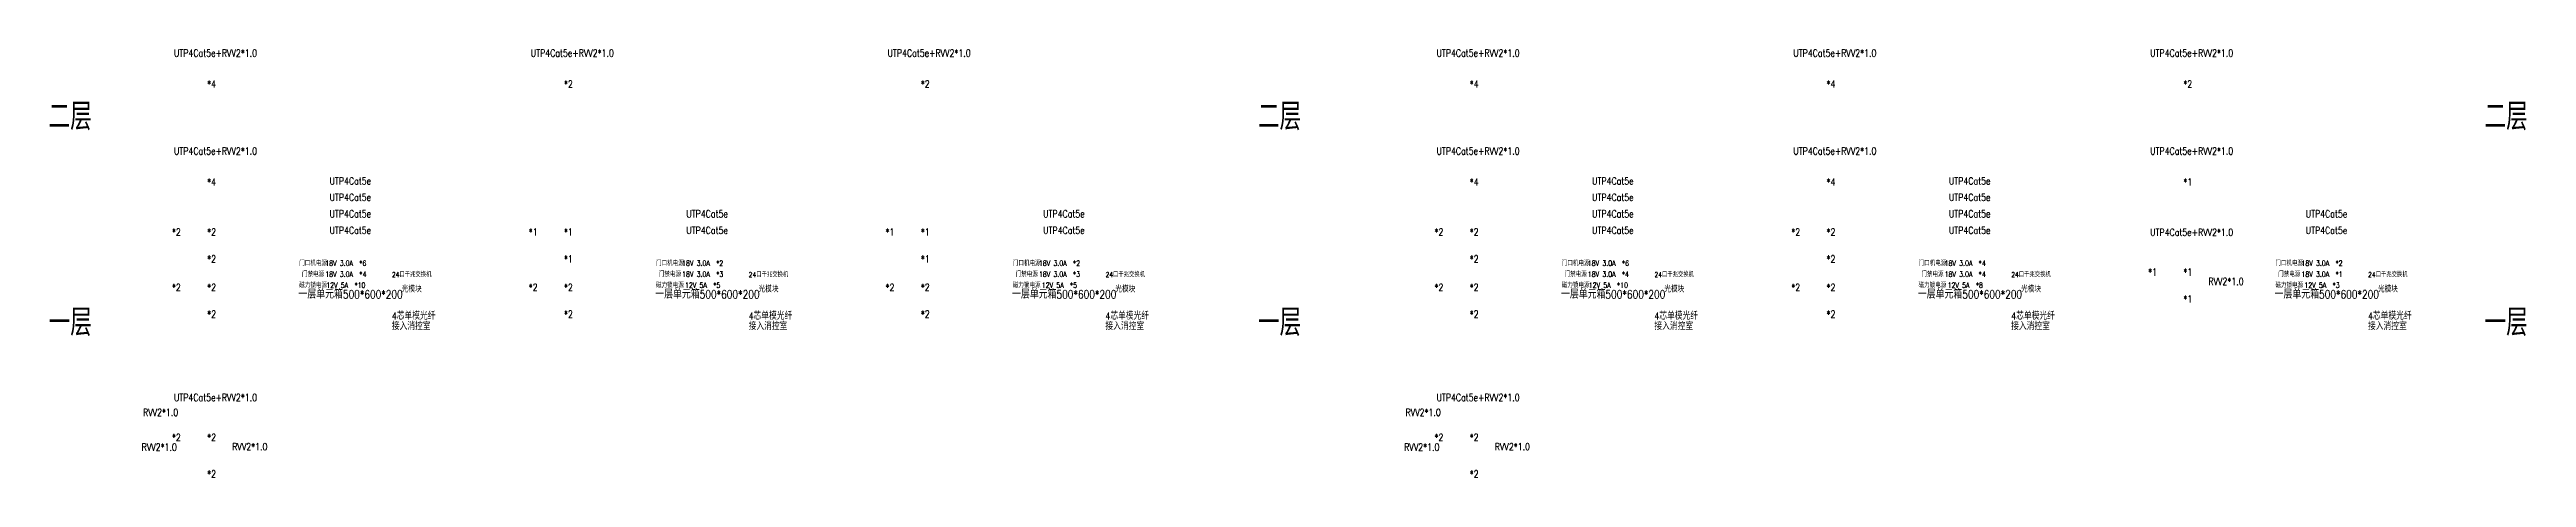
# Model space of a CAD drawing. Extents: x 2114868 to 5528286, y 1846921 to 2016792.
# Drawn here: x 2840738 to 2894884, y 1862915 to 1872275 of the extents above; entities that cross this region are included whole.
import ezdxf
from ezdxf.enums import TextEntityAlignment as Align

# ---------------------------------------------------------------- set-up
doc = ezdxf.new("R2010")
doc.units = 0
doc.header["$LTSCALE"] = 1000
doc.header["$MEASUREMENT"] = 0
doc.layers.add('T-EQUP-LIST-PLAN', color=3, linetype='Continuous')
doc.layers.add('智能化', color=7, linetype='Continuous')
doc.styles.add('_TEL_DIM', font='SIMPLEX', dxfattribs={"width": 0.8, "height": 3.5, "bigfont": 'HZTXT'})

msp = doc.modelspace()

# ---------------------------------------------------------------- texts
at = {"layer": 'T-EQUP-LIST-PLAN', "style": '_TEL_DIM', "width": 0.8}
for s, p in [('二层', (2841189, 1870819)), ('二层', (2867627, 1870819)), ('二层', (2894439, 1870819)), ('一层', (2841189, 1866319)), ('一层', (2867627, 1866319)), ('一层', (2894439, 1866319))]:
    msp.add_text(s, height=590, dxfattribs=at).set_placement(p, align=Align.MIDDLE)
at = {"layer": '智能化', "color": 120, "style": '_TEL_DIM', "width": 0.8}
for s, height, p in [('UTP4Cat5e+RVV2*1.0', 156.79, (2843457, 1872118)), ('UTP4Cat5e+RVV2*1.0', 156.79, (2851257, 1872118)), ('UTP4Cat5e+RVV2*1.0', 156.79, (2859057, 1872118)), ('UTP4Cat5e+RVV2*1.0', 156.79, (2871057, 1872118)), ('UTP4Cat5e+RVV2*1.0', 156.79, (2878857, 1872118)), ('UTP4Cat5e+RVV2*1.0', 156.79, (2886657, 1872118)), ('UTP4Cat5e+RVV2*1.0', 156.79, (2843457, 1869975)), ('UTP4Cat5e+RVV2*1.0', 156.79, (2871057, 1869975)), ('UTP4Cat5e+RVV2*1.0', 156.79, (2878857, 1869975)), ('UTP4Cat5e+RVV2*1.0', 156.79, (2886657, 1869975)), ('UTP4Cat5e', 156.8, (2846858, 1869321)), ('UTP4Cat5e', 156.8, (2874458, 1869321)), ('UTP4Cat5e', 156.8, (2882258, 1869321)), ('UTP4Cat5e', 156.8, (2846858, 1868962)), ('UTP4Cat5e', 156.8, (2846858, 1868603)), ('UTP4Cat5e', 156.8, (2854658, 1868603)), ('UTP4Cat5e', 156.8, (2862458, 1868603)), ('UTP4Cat5e', 156.8, (2874458, 1868962)), ('UTP4Cat5e', 156.8, (2874458, 1868603)), ('UTP4Cat5e', 156.8, (2882258, 1868962)), ('UTP4Cat5e', 156.8, (2882258, 1868603)), ('UTP4Cat5e', 156.8, (2890058, 1868603)), ('UTP4Cat5e', 156.8, (2846858, 1868243)), ('UTP4Cat5e', 156.8, (2854658, 1868243)), ('UTP4Cat5e', 156.8, (2862458, 1868243)), ('UTP4Cat5e', 156.8, (2874458, 1868243)), ('UTP4Cat5e', 156.8, (2882258, 1868243)), ('UTP4Cat5e+RVV2*1.0', 156.79, (2886657, 1868198)), ('UTP4Cat5e', 156.8, (2890058, 1868243)), ('RVV2*1.0', 156.8, (2887932, 1867124)), ('4芯单模光纤', 156.8, (2848220, 1866368)), ('4芯单模光纤', 156.8, (2856020, 1866368)), ('4芯单模光纤', 156.8, (2863820, 1866368)), ('4芯单模光纤', 156.8, (2875820, 1866368)), ('4芯单模光纤', 156.8, (2883620, 1866368)), ('4芯单模光纤', 156.8, (2891420, 1866368)), ('接入消控室', 156.8, (2848220, 1866143)), ('接入消控室', 156.8, (2856020, 1866143)), ('接入消控室', 156.8, (2863820, 1866143)), ('接入消控室', 156.8, (2875820, 1866143)), ('接入消控室', 156.8, (2883620, 1866143)), ('接入消控室', 156.8, (2891420, 1866143)), ('RVV2*1.0', 156.8, (2842782, 1864260)), ('UTP4Cat5e+RVV2*1.0', 156.79, (2843457, 1864586)), ('RVV2*1.0', 156.8, (2870382, 1864260)), ('UTP4Cat5e+RVV2*1.0', 156.79, (2871057, 1864586)), ('RVV2*1.0', 156.8, (2842752, 1863501)), ('RVV2*1.0', 156.8, (2844732, 1863512)), ('RVV2*1.0', 156.8, (2870352, 1863501)), ('RVV2*1.0', 156.8, (2872332, 1863512))]:
    msp.add_text(s, height=height, dxfattribs=at).set_placement(p)
at = {"layer": '智能化', "color": 3, "style": '_TEL_DIM', "width": 0.8}
for s, p in [('*4', (2844184, 1871442)), ('*2', (2851984, 1871442)), ('*2', (2859784, 1871442)), ('*4', (2871784, 1871442)), ('*4', (2879584, 1871442)), ('*2', (2887384, 1871442)), ('*4', (2844184, 1869299)), ('*4', (2871784, 1869299)), ('*4', (2879584, 1869299)), ('*1', (2887384, 1869299)), ('*2', (2843414, 1868205)), ('*2', (2844184, 1868205)), ('*1', (2851214, 1868205)), ('*1', (2851984, 1868205)), ('*1', (2859014, 1868205)), ('*1', (2859784, 1868205)), ('*2', (2871014, 1868205)), ('*2', (2871784, 1868205)), ('*2', (2878814, 1868205)), ('*2', (2879584, 1868205)), ('*2', (2844184, 1867617)), ('*1', (2851984, 1867617)), ('*1', (2859784, 1867617)), ('*2', (2871784, 1867617)), ('*2', (2879584, 1867617)), ('*2', (2843414, 1866997)), ('*2', (2844184, 1866997)), ('*2', (2851214, 1866997)), ('*2', (2851984, 1866997)), ('*2', (2859014, 1866997)), ('*2', (2859784, 1866997)), ('*2', (2871014, 1866997)), ('*2', (2871784, 1866997)), ('*2', (2878814, 1866997)), ('*2', (2879584, 1866997)), ('*1', (2886614, 1867327)), ('*1', (2887384, 1867327)), ('*2', (2844184, 1866408)), ('*2', (2851984, 1866408)), ('*2', (2859784, 1866408)), ('*2', (2871784, 1866408)), ('*2', (2879584, 1866408)), ('*1', (2887384, 1866739)), ('*2', (2843414, 1863716)), ('*2', (2844184, 1863716)), ('*2', (2871014, 1863716)), ('*2', (2871784, 1863716)), ('*2', (2844184, 1862915)), ('*2', (2871784, 1862915))]:
    msp.add_text(s, height=156.8, dxfattribs=at).set_placement(p)
at = {"layer": '智能化', "color": 2, "linetype": 'ByBlock', "style": '_TEL_DIM', "width": 0.8}
for s, height, p in [('门口机电源', 112.5, (2846499, 1867601)), ('18V 3.0A  *6', 112.5, (2847215, 1867601)), ('门口机电源', 112.5, (2854299, 1867601)), ('18V 3.0A  *2', 112.5, (2855015, 1867601)), ('门口机电源', 112.5, (2862099, 1867601)), ('18V 3.0A  *2', 112.5, (2862815, 1867601)), ('门口机电源', 112.5, (2874099, 1867601)), ('18V 3.0A  *6', 112.5, (2874815, 1867601)), ('门口机电源', 112.5, (2881899, 1867601)), ('18V 3.0A  *4', 112.5, (2882615, 1867601)), ('门口机电源', 112.5, (2889699, 1867601)), ('18V 3.0A  *2', 112.5, (2890415, 1867601)), ('磁力锁电源', 112.5, (2846499, 1867121)), ('一层单元箱500*600*200', 180, (2847319, 1866920)), ('门禁电源', 112.5, (2846499, 1867361)), ('18V 3.0A  *4', 112.5, (2847215, 1867361)), ('12V 5A  *10', 112.5, (2847215, 1867121)), ('24口千兆交换机', 108, (2848654, 1867353)), ('光模块', 135, (2848655, 1867033)), ('磁力锁电源', 112.5, (2854299, 1867121)), ('一层单元箱500*600*200', 180, (2855119, 1866920)), ('门禁电源', 112.5, (2854299, 1867361)), ('18V 3.0A  *3', 112.5, (2855015, 1867361)), ('12V 5A  *5', 112.5, (2855015, 1867121)), ('24口千兆交换机', 108, (2856454, 1867353)), ('光模块', 135, (2856455, 1867033)), ('磁力锁电源', 112.5, (2862099, 1867121)), ('一层单元箱500*600*200', 180, (2862919, 1866920)), ('门禁电源', 112.5, (2862099, 1867361)), ('18V 3.0A  *3', 112.5, (2862815, 1867361)), ('12V 5A  *5', 112.5, (2862815, 1867121)), ('24口千兆交换机', 108, (2864254, 1867353)), ('光模块', 135, (2864255, 1867033)), ('磁力锁电源', 112.5, (2874099, 1867121)), ('一层单元箱500*600*200', 180, (2874919, 1866920)), ('门禁电源', 112.5, (2874099, 1867361)), ('18V 3.0A  *4', 112.5, (2874815, 1867361)), ('12V 5A  *10', 112.5, (2874815, 1867121)), ('24口千兆交换机', 108, (2876254, 1867353)), ('光模块', 135, (2876255, 1867033)), ('磁力锁电源', 112.5, (2881899, 1867121)), ('一层单元箱500*600*200', 180, (2882719, 1866920)), ('门禁电源', 112.5, (2881899, 1867361)), ('18V 3.0A  *4', 112.5, (2882615, 1867361)), ('12V 5A  *8', 112.5, (2882615, 1867121)), ('24口千兆交换机', 108, (2884054, 1867353)), ('光模块', 135, (2884055, 1867033)), ('磁力锁电源', 112.5, (2889699, 1867121)), ('一层单元箱500*600*200', 180, (2890519, 1866920)), ('门禁电源', 112.5, (2889699, 1867361)), ('18V 3.0A  *1', 112.5, (2890415, 1867361)), ('12V 5A  *3', 112.5, (2890415, 1867121)), ('24口千兆交换机', 108, (2891854, 1867353)), ('光模块', 135, (2891855, 1867033))]:
    msp.add_text(s, height=height, dxfattribs=at).set_placement(p, align=Align.MIDDLE_CENTER)

doc.saveas('drawing.dxf')
